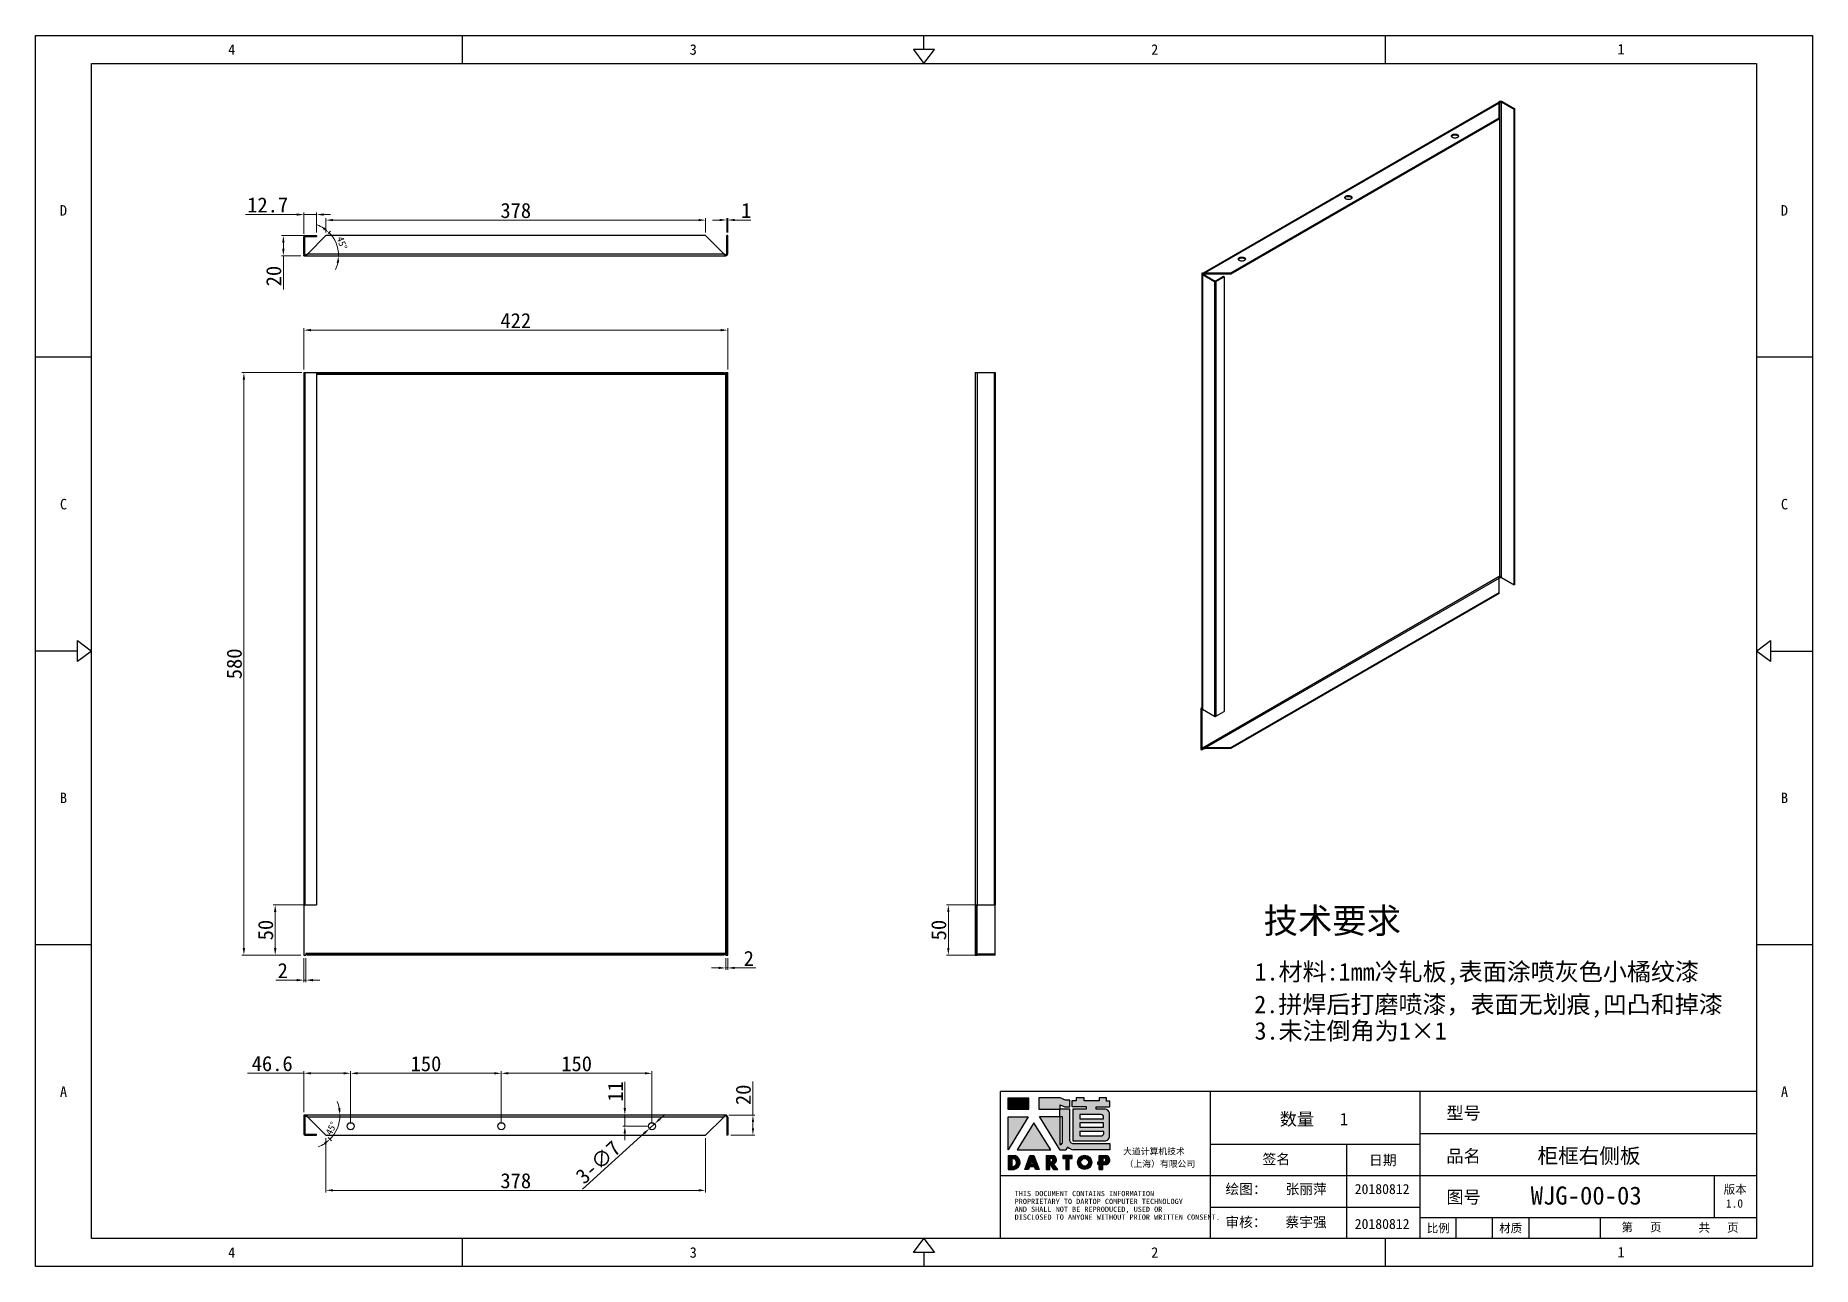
# Model space of a CAD drawing. Header units: millimetres. Extents: x 13106 to 40242, y 18888 to 28426.
# Drawn here: x 30254 to 32023, y 25378 to 26603 of the extents above; entities that cross this region are included whole.
import ezdxf
from ezdxf.enums import TextEntityAlignment as Align

# ---------------------------------------------------------------- set-up
doc = ezdxf.new("R2010")
doc.units = ezdxf.units.MM
doc.header["$PDSIZE"] = -1
for name, color, linetype in [('02___PRT_ALL_AXES', 7, 'Continuous'), ('4', 7, 'Continuous'), ('print', 30, 'Continuous')]:
    doc.layers.add(name, color=color, linetype=linetype)
doc.layers.add('dim', color=2, linetype='Continuous', lineweight=9)
doc.styles.add('Dartop', font='')
doc.styles.add('hzHT', font='simhei.ttf')
doc.styles.get('Dartop').set_extended_font_data('FangSong_GB2312')
doc.dimstyles.new('3', dxfattribs={"dimtxt": 15, "dimasz": 7, "dimexe": 2, "dimexo": 3, "dimgap": 2, "dimtad": 1, "dimzin": 9, "dimdsep": 46, "dimtxsty": 'Standard', "dimcen": 1, "dimadec": 1, "dimazin": 2, "dimtfac": 0.5, "dimtmove": 0, "dimatfit": 3, "dimfxl": 0, "dimtolj": 1, "dimlwd": 9, "dimlwe": 9, "dimarcsym": 0})

msp = doc.modelspace()

# ---------------------------------------------------------------- texts
at = {"color": 0}
for s, height, style, p in [('4', 10.443, 'Dartop', (30449.519, 26588.911)), ('3', 10.443, 'Dartop', (30908.996, 26588.911)), ('2', 10.443, 'Dartop', (31368.473, 26588.911)), ('1', 10.443, 'Dartop', (31832.71, 26589.242)), ('D', 10.443, 'Dartop', (30282.032, 26428.79)), ('D', 10.443, 'Dartop', (31995.437, 26428.79)), ('C', 10.443, 'Dartop', (30282.032, 26136.395)), ('C', 10.443, 'Dartop', (31995.437, 26136.395)), ('B', 10.443, 'Dartop', (30282.032, 25844.001)), ('B', 10.443, 'Dartop', (31995.437, 25844.001)), ('A', 10.443, 'Dartop', (30282.032, 25551.606)), ('A', 10.443, 'Dartop', (31995.437, 25551.606)), ('数量   1', 12.5312, 'hzHT', (31527.03, 25524.222)), ('型号', 12.5312, 'hzHT', (31675.922, 25530.356)), ('品名', 12.5312, 'hzHT', (31675.922, 25487.469)), ('柜框右侧板', 15.0374, 'hzHT', (31800.85, 25487.705)), ('签名', 10.025, 'hzHT', (31489.503, 25484.409)), ('日期', 10.025, 'hzHT', (31595.507, 25483.381)), ('WJG-00-03', 18.0449, 'hzHT', (31798.01, 25448.178)), ('版本', 8.3541, 'hzHT', (31946.302, 25454.203)), ('图号', 12.5312, 'hzHT', (31675.922, 25446.636)), ('1.0', 8.3541, 'hzHT', (31945.674, 25440.249)), ('比例', 8.3541, 'hzHT', (31650.715, 25415.634)), ('材质', 8.3541, 'hzHT', (31722.786, 25415.634)), ('第   页', 8.3541, 'hzHT', (31853.07, 25416.501)), ('共   页', 8.3541, 'hzHT', (31929.81, 25416.196)), ('4', 10.443, 'Dartop', (30449.519, 25391.485)), ('3', 10.443, 'Dartop', (30908.996, 25391.485)), ('2', 10.443, 'Dartop', (31368.473, 25391.485)), ('1', 10.443, 'Dartop', (31832.71, 25391.817))]:
    msp.add_text(s, height=height, dxfattribs=dict(at, style=style)).set_placement(p, align=Align.MIDDLE_CENTER)
at = {"color": 0, "style": 'hzHT'}
msp.add_text('技术要求', height=25.0624, dxfattribs=at).set_placement((31545.216, 25734.308), align=Align.TOP_CENTER)
for s, height, p in [('1.材料:1mm冷轧板,表面涂喷灰色小橘纹漆 ', 17.54367, (31467.839, 25679.676)), ('2.拼焊后打磨喷漆，表面无划痕,凹凸和掉漆', 17.54367, (31467.576, 25647.213)), ('3.未注倒角为1×1', 17.5437, (31467.839, 25620.876))]:
    msp.add_text(s, height=height, dxfattribs=at).set_placement(p, align=Align.TOP_LEFT)
for s, height, p in [('绘图：', 10.025, (31438.895, 25449.603)), ('张丽萍', 10.025, (31498.743, 25449.603)), ('20180812', 10.025, (31567.569, 25449.603)), ('THIS DOCUMENT CONTAINS INFORMATION', 5.22133, (31228.969, 25447.546)), ('PROPRIETARY TO DARTOP COMPUTER TECHNOLOGY', 5.22133, (31228.969, 25439.714)), ('AND SHALL NOT BE REPRODUCED, USED OR', 5.22133, (31228.969, 25431.882)), ('DISCLOSED TO ANYONE WITHOUT PRIOR WRITTEN CONSENT.', 5.22133, (31228.969, 25424.05)), ('审核：', 10.025, (31438.77, 25416.705)), ('蔡宇强', 10.025, (31498.619, 25416.705)), ('20180812', 10.025, (31567.569, 25414.871))]:
    msp.add_text(s, height=height, dxfattribs=at).set_placement(p)
at = {"layer": '4', "color": 0, "style": 'hzHT'}
for s, p in [('大道计算机技术', (31336.961, 25489.017)), ('（上海）有限公司', (31338.537, 25476.53))]:
    msp.add_text(s, height=6.2656, dxfattribs=at).set_placement(p)

# ---------------------------------------------------------------- blocks, each defined once
blk = doc.blocks.new('*D74')
at = {"layer": 'Defpoints', "color": 0, "lineweight": 9, "transparency": 16777216}
for p in [(30543.3, 25508.2), (30921.3, 25508.2), (30921.3, 25453.3)]:
    blk.add_point(p, dxfattribs=at)
at = {"layer": 'dim', "color": 0, "lineweight": 9, "transparency": 16777216}
for p, q in [((30543.3, 25505.2), (30543.3, 25451.3)), ((30921.3, 25505.2), (30921.3, 25451.3)), ((30550.3, 25453.3), (30914.3, 25453.3))]:
    blk.add_line(p, q, dxfattribs=at)
for points in [[(30550.3, 25454.5), (30550.3, 25452.2), (30543.3, 25453.3)], [(30914.3, 25454.5), (30914.3, 25452.2), (30921.3, 25453.3)]]:
    blk.add_solid(points, dxfattribs=at)
at = {"layer": 'dim', "color": 0, "lineweight": 9, "transparency": 16777216, "insert": (30732.3, 25462.8), "char_height": 15, "attachment_point": 5}
blk.add_mtext('\\A1;378', dxfattribs=at)
blk = doc.blocks.new('*D75')
at = {"layer": 'Defpoints', "color": 0, "lineweight": 9, "transparency": 16777216}
for p in [(30717.9, 25569.8), (30567.9, 25517.2), (30717.9, 25517.2)]:
    blk.add_point(p, dxfattribs=at)
at = {"layer": 'dim', "color": 0, "lineweight": 9, "transparency": 16777216}
for p, q in [((30567.9, 25520.2), (30567.9, 25571.8)), ((30574.9, 25569.8), (30710.9, 25569.8)), ((30717.9, 25520.2), (30717.9, 25571.8))]:
    blk.add_line(p, q, dxfattribs=at)
for points in [[(30574.9, 25571), (30574.9, 25568.7), (30567.9, 25569.8)], [(30710.9, 25571), (30710.9, 25568.7), (30717.9, 25569.8)]]:
    blk.add_solid(points, dxfattribs=at)
at = {"layer": 'dim', "color": 0, "lineweight": 9, "transparency": 16777216, "insert": (30642.9, 25579.3), "char_height": 15, "attachment_point": 5}
blk.add_mtext('\\A1;150', dxfattribs=at)
blk = doc.blocks.new('*D76')
at = {"layer": 'Defpoints', "color": 0, "lineweight": 9, "transparency": 16777216}
for p in [(30867.9, 25569.8), (30717.9, 25517.2), (30867.9, 25517.2)]:
    blk.add_point(p, dxfattribs=at)
at = {"layer": 'dim', "color": 0, "lineweight": 9, "transparency": 16777216}
for p, q in [((30717.9, 25520.2), (30717.9, 25571.8)), ((30724.9, 25569.8), (30860.9, 25569.8)), ((30867.9, 25520.2), (30867.9, 25571.8))]:
    blk.add_line(p, q, dxfattribs=at)
for points in [[(30724.9, 25571), (30724.9, 25568.7), (30717.9, 25569.8)], [(30860.9, 25571), (30860.9, 25568.7), (30867.9, 25569.8)]]:
    blk.add_solid(points, dxfattribs=at)
at = {"layer": 'dim', "color": 0, "lineweight": 9, "transparency": 16777216, "insert": (30792.9, 25579.3), "char_height": 15, "attachment_point": 5}
blk.add_mtext('\\A1;150', dxfattribs=at)
blk = doc.blocks.new('*D77')
at = {"layer": 'Defpoints', "color": 0, "lineweight": 9, "transparency": 16777216}
for p in [(30524.4, 26403.7), (30500.9, 26383.7), (30521.3, 26383.7)]:
    blk.add_point(p, dxfattribs=at)
at = {"layer": 'dim', "color": 0, "lineweight": 9, "transparency": 16777216}
for p, q in [((30521.4, 26403.7), (30498.9, 26403.7)), ((30500.9, 26396.7), (30500.9, 26390.7)), ((30518.3, 26383.7), (30498.9, 26383.7)), ((30500.9, 26383.7), (30500.9, 26350.2))]:
    blk.add_line(p, q, dxfattribs=at)
for points in [[(30499.7, 26396.7), (30502.1, 26396.7), (30500.9, 26403.7)], [(30499.7, 26390.7), (30502.1, 26390.7), (30500.9, 26383.7)]]:
    blk.add_solid(points, dxfattribs=at)
at = {"layer": 'dim', "color": 0, "lineweight": 9, "transparency": 16777216, "insert": (30491.4, 26363.4), "char_height": 15, "attachment_point": 5, "rotation": 90}
blk.add_mtext('\\A1;20', dxfattribs=at)
blk = doc.blocks.new('*D78')
at = {"layer": 'Defpoints', "color": 0, "lineweight": 9, "transparency": 16777216}
for p in [(30521.3, 26424.6), (30521.3, 26402.6), (30534, 26403.7)]:
    blk.add_point(p, dxfattribs=at)
at = {"layer": 'dim', "color": 0, "lineweight": 9, "transparency": 16777216}
for p, q in [((30514.3, 26424.6), (30463.3, 26424.6)), ((30521.3, 26405.6), (30521.3, 26426.6)), ((30534, 26424.6), (30521.3, 26424.6)), ((30534, 26406.7), (30534, 26426.6)), ((30541, 26424.6), (30548, 26424.6))]:
    blk.add_line(p, q, dxfattribs=at)
for points in [[(30514.3, 26425.8), (30514.3, 26423.5), (30521.3, 26424.6)], [(30541, 26425.8), (30541, 26423.5), (30534, 26424.6)]]:
    blk.add_solid(points, dxfattribs=at)
at = {"layer": 'dim', "color": 0, "lineweight": 9, "transparency": 16777216, "insert": (30485.3, 26434.1), "char_height": 15, "attachment_point": 5}
blk.add_mtext('\\A1;12.7', dxfattribs=at)
blk = doc.blocks.new('*D79')
at = {"layer": 'Defpoints', "color": 0, "lineweight": 9, "transparency": 16777216}
for p in [(30921.3, 26419.1), (30543.3, 26403.7), (30921.3, 26403.7)]:
    blk.add_point(p, dxfattribs=at)
at = {"layer": 'dim', "color": 0, "lineweight": 9, "transparency": 16777216}
for p, q in [((30543.3, 26406.7), (30543.3, 26421.1)), ((30550.3, 26419.1), (30914.3, 26419.1)), ((30921.3, 26406.7), (30921.3, 26421.1))]:
    blk.add_line(p, q, dxfattribs=at)
for points in [[(30550.3, 26420.3), (30550.3, 26418), (30543.3, 26419.1)], [(30914.3, 26420.3), (30914.3, 26418), (30921.3, 26419.1)]]:
    blk.add_solid(points, dxfattribs=at)
at = {"layer": 'dim', "color": 0, "lineweight": 9, "transparency": 16777216, "insert": (30732.3, 26428.6), "char_height": 15, "attachment_point": 5}
blk.add_mtext('\\A1;378', dxfattribs=at)
blk = doc.blocks.new('*D80')
at = {"layer": 'Defpoints', "color": 0, "lineweight": 9, "transparency": 16777216}
for p in [(30941.3, 25528.2), (30968.4, 25528.2), (30943.3, 25508.2)]:
    blk.add_point(p, dxfattribs=at)
at = {"layer": 'dim', "color": 0, "lineweight": 9, "transparency": 16777216}
for p, q in [((30968.4, 25528.2), (30968.4, 25561.7)), ((30944.3, 25528.2), (30970.4, 25528.2)), ((30968.4, 25515.2), (30968.4, 25521.2)), ((30946.3, 25508.2), (30970.4, 25508.2))]:
    blk.add_line(p, q, dxfattribs=at)
for points in [[(30967.3, 25521.2), (30969.6, 25521.2), (30968.4, 25528.2)], [(30967.3, 25515.2), (30969.6, 25515.2), (30968.4, 25508.2)]]:
    blk.add_solid(points, dxfattribs=at)
at = {"layer": 'dim', "color": 0, "lineweight": 9, "transparency": 16777216, "insert": (30958.9, 25548.4), "char_height": 15, "attachment_point": 5, "rotation": 90}
blk.add_mtext('\\A1;20', dxfattribs=at)
blk = doc.blocks.new('*D81')
at = {"layer": 'Defpoints', "color": 0, "lineweight": 9, "transparency": 16777216}
for p in [(30529.8, 25737.4), (30492.8, 25687.4), (30521.3, 25687.4)]:
    blk.add_point(p, dxfattribs=at)
at = {"layer": 'dim', "color": 0, "lineweight": 9, "transparency": 16777216}
for p, q in [((30526.8, 25737.4), (30490.8, 25737.4)), ((30492.8, 25730.4), (30492.8, 25694.4)), ((30518.3, 25687.4), (30490.8, 25687.4))]:
    blk.add_line(p, q, dxfattribs=at)
for points in [[(30491.6, 25730.4), (30494, 25730.4), (30492.8, 25737.4)], [(30491.6, 25694.4), (30494, 25694.4), (30492.8, 25687.4)]]:
    blk.add_solid(points, dxfattribs=at)
at = {"layer": 'dim', "color": 0, "lineweight": 9, "transparency": 16777216, "insert": (30483.3, 25712.4), "char_height": 15, "attachment_point": 5, "rotation": 90}
blk.add_mtext('\\A1;50', dxfattribs=at)
blk = doc.blocks.new('*D82')
at = {"layer": 'Defpoints', "color": 0, "lineweight": 9, "transparency": 16777216}
for p in [(30543.3, 26403.7), (30551.5, 26400), (30521.3, 26383.7), (30525.3, 26385.7), (30941.3, 26383.7)]:
    blk.add_point(p, dxfattribs=at)
at = {"layer": 'dim', "color": 0, "lineweight": 9, "transparency": 16777216}
blk.add_line((30545.4, 26405.8), (30547.8, 26408.1), dxfattribs=at)
for start, end in [(57.3218, 69.6437), (0, 45), (335.3563, 347.6782)]:
    blk.add_arc((30523.3, 26383.7), 32.6, start, end, dxfattribs=at)
for points in [[(30541.6, 26412), (30540.2, 26410.2), (30546.4, 26406.7)], [(30554, 26376.8), (30556.3, 26376.6), (30555.9, 26383.7)]]:
    blk.add_solid(points, dxfattribs=at)
at = {"layer": 'dim', "color": 0, "lineweight": 9, "transparency": 16777216, "insert": (30559.3, 26396.3), "char_height": 7, "attachment_point": 5, "rotation": 289.3661}
blk.add_mtext('\\A1;45°', dxfattribs=at)
blk = doc.blocks.new('*D83')
at = {"layer": 'Defpoints', "color": 0, "lineweight": 9, "transparency": 16777216}
for p in [(30521.3, 25528.2), (30941.3, 25528.2), (30525.3, 25526.2), (30556.1, 25519.4), (30543.3, 25508.2)]:
    blk.add_point(p, dxfattribs=at)
at = {"layer": 'dim', "color": 0, "lineweight": 9, "transparency": 16777216}
blk.add_line((30545.4, 25506), (30548.7, 25502.7), dxfattribs=at)
for start, end in [(315, 360), (11.8328, 23.6656), (291.3344, 303.1672)]:
    blk.add_arc((30523.3, 25528.2), 34, start, end, dxfattribs=at)
for points in [[(30557.7, 25535.2), (30555.4, 25535), (30557.3, 25528.2)], [(30541.1, 25500.6), (30542.6, 25498.8), (30547.3, 25504.2)]]:
    blk.add_solid(points, dxfattribs=at)
at = {"layer": 'dim', "color": 0, "lineweight": 9, "transparency": 16777216, "insert": (30548.6, 25515.1), "char_height": 7, "attachment_point": 5, "rotation": 62.7242}
blk.add_mtext('\\A1;45°', dxfattribs=at)
blk = doc.blocks.new('*D84')
at = {"layer": 'Defpoints', "color": 0, "lineweight": 9, "transparency": 16777216}
for p in [(30840.9, 25528.2), (30867.9, 25528.2), (30867.9, 25517.2)]:
    blk.add_point(p, dxfattribs=at)
at = {"layer": 'dim', "color": 0, "lineweight": 9, "transparency": 16777216}
for p, q in [((30840.9, 25535.2), (30840.9, 25561.2)), ((30864.9, 25528.2), (30838.9, 25528.2)), ((30840.9, 25517.2), (30840.9, 25528.2)), ((30864.9, 25517.2), (30838.9, 25517.2)), ((30840.9, 25510.2), (30840.9, 25503.2))]:
    blk.add_line(p, q, dxfattribs=at)
for points in [[(30839.7, 25535.2), (30842, 25535.2), (30840.9, 25528.2)], [(30839.7, 25510.2), (30842, 25510.2), (30840.9, 25517.2)]]:
    blk.add_solid(points, dxfattribs=at)
at = {"layer": 'dim', "color": 0, "lineweight": 9, "transparency": 16777216, "insert": (30831.4, 25551.7), "char_height": 15, "attachment_point": 5, "rotation": 90}
blk.add_mtext('\\A1;11', dxfattribs=at)
blk = doc.blocks.new('*D86')
at = {"layer": 'Defpoints', "color": 0, "lineweight": 9, "transparency": 16777216}
for p in [(31200, 25737.4), (31163, 25687.4), (31200.5, 25687.4)]:
    blk.add_point(p, dxfattribs=at)
at = {"layer": 'dim', "color": 0, "lineweight": 9, "transparency": 16777216}
for p, q in [((31197, 25737.4), (31161, 25737.4)), ((31163, 25730.4), (31163, 25694.4)), ((31197.5, 25687.4), (31161, 25687.4))]:
    blk.add_line(p, q, dxfattribs=at)
for points in [[(31161.8, 25730.4), (31164.1, 25730.4), (31163, 25737.4)], [(31161.8, 25694.4), (31164.1, 25694.4), (31163, 25687.4)]]:
    blk.add_solid(points, dxfattribs=at)
at = {"layer": 'dim', "color": 0, "lineweight": 9, "transparency": 16777216, "insert": (31153.5, 25712.4), "char_height": 15, "attachment_point": 5, "rotation": 90}
blk.add_mtext('\\A1;50', dxfattribs=at)
blk = doc.blocks.new('*D87')
at = {"layer": 'Defpoints', "color": 0, "lineweight": 9, "transparency": 16777216}
for p in [(30521.3, 25687.4), (30523.3, 25687.4), (30521.3, 25662.6)]:
    blk.add_point(p, dxfattribs=at)
at = {"layer": 'dim', "color": 0, "lineweight": 9, "transparency": 16777216}
for p, q in [((30521.3, 25684.4), (30521.3, 25660.6)), ((30523.3, 25684.4), (30523.3, 25660.6)), ((30514.3, 25662.6), (30493.3, 25662.6)), ((30523.3, 25662.6), (30521.3, 25662.6)), ((30530.3, 25662.6), (30537.3, 25662.6))]:
    blk.add_line(p, q, dxfattribs=at)
for points in [[(30514.3, 25663.7), (30514.3, 25661.4), (30521.3, 25662.6)], [(30530.3, 25663.7), (30530.3, 25661.4), (30523.3, 25662.6)]]:
    blk.add_solid(points, dxfattribs=at)
at = {"layer": 'dim', "color": 0, "lineweight": 9, "transparency": 16777216, "insert": (30500.3, 25672.1), "char_height": 15, "attachment_point": 5}
blk.add_mtext('\\A1;2', dxfattribs=at)
blk = doc.blocks.new('*D88')
at = {"layer": 'Defpoints', "color": 0, "lineweight": 9, "transparency": 16777216}
for p in [(30941.3, 25687.4), (30943.3, 25687.4), (30943.3, 25674.7)]:
    blk.add_point(p, dxfattribs=at)
at = {"layer": 'dim', "color": 0, "lineweight": 9, "transparency": 16777216}
for p, q in [((30934.3, 25674.7), (30927.3, 25674.7)), ((30941.3, 25684.4), (30941.3, 25672.7)), ((30941.3, 25674.7), (30943.3, 25674.7)), ((30943.3, 25684.4), (30943.3, 25672.7)), ((30950.3, 25674.7), (30971.3, 25674.7))]:
    blk.add_line(p, q, dxfattribs=at)
for points in [[(30934.3, 25675.9), (30934.3, 25673.6), (30941.3, 25674.7)], [(30950.3, 25675.9), (30950.3, 25673.6), (30943.3, 25674.7)]]:
    blk.add_solid(points, dxfattribs=at)
at = {"layer": 'dim', "color": 0, "lineweight": 9, "transparency": 16777216, "insert": (30964.3, 25684.2), "char_height": 15, "attachment_point": 5}
blk.add_mtext('\\A1;2', dxfattribs=at)
blk = doc.blocks.new('*D92')
at = {"layer": 'Defpoints', "color": 0, "lineweight": 9, "transparency": 16777216}
for p in [(30865.3, 25514.8), (30870.5, 25519.5)]:
    blk.add_point(p, dxfattribs=at)
at = {"layer": 'dim', "color": 0, "lineweight": 9, "transparency": 16777216}
for p, q in [((30875.7, 25524.2), (30880.8, 25528.9)), ((30870.5, 25519.5), (30865.3, 25514.8)), ((30798.9, 25454.4), (30860.1, 25510.1))]:
    blk.add_line(p, q, dxfattribs=at)
for points in [[(30859.3, 25511), (30860.9, 25509.2), (30865.3, 25514.8)], [(30874.9, 25525.1), (30876.4, 25523.4), (30870.5, 25519.5)]]:
    blk.add_solid(points, dxfattribs=at)
at = {"layer": 'dim', "color": 0, "lineweight": 9, "transparency": 16777216, "insert": (30814.3, 25481.3), "char_height": 15, "attachment_point": 5, "rotation": 42.3011}
blk.add_mtext('\\A1;3-∅7', dxfattribs=at)
blk = doc.blocks.new('*D93')
at = {"layer": 'Defpoints', "color": 0, "lineweight": 9, "transparency": 16777216}
for p in [(30521.3, 26309.6), (30521.3, 26267.4), (30943.3, 26267.4)]:
    blk.add_point(p, dxfattribs=at)
at = {"layer": 'dim', "color": 0, "lineweight": 9, "transparency": 16777216}
for p, q in [((30521.3, 26270.4), (30521.3, 26311.6)), ((30936.3, 26309.6), (30528.3, 26309.6)), ((30943.3, 26270.4), (30943.3, 26311.6))]:
    blk.add_line(p, q, dxfattribs=at)
for points in [[(30528.3, 26310.8), (30528.3, 26308.4), (30521.3, 26309.6)], [(30936.3, 26310.8), (30936.3, 26308.4), (30943.3, 26309.6)]]:
    blk.add_solid(points, dxfattribs=at)
at = {"layer": 'dim', "color": 0, "lineweight": 9, "transparency": 16777216, "insert": (30732.3, 26319.1), "char_height": 15, "attachment_point": 5}
blk.add_mtext('\\A1;422', dxfattribs=at)
blk = doc.blocks.new('*D94')
at = {"layer": 'Defpoints', "color": 0, "lineweight": 9, "transparency": 16777216}
for p in [(30522.3, 26267.4), (30461.6, 25687.4), (30521.3, 25687.4)]:
    blk.add_point(p, dxfattribs=at)
at = {"layer": 'dim', "color": 0, "lineweight": 9, "transparency": 16777216}
for p, q in [((30519.3, 26267.4), (30459.6, 26267.4)), ((30461.6, 26260.4), (30461.6, 25694.4)), ((30518.3, 25687.4), (30459.6, 25687.4))]:
    blk.add_line(p, q, dxfattribs=at)
for points in [[(30460.5, 26260.4), (30462.8, 26260.4), (30461.6, 26267.4)], [(30460.5, 25694.4), (30462.8, 25694.4), (30461.6, 25687.4)]]:
    blk.add_solid(points, dxfattribs=at)
at = {"layer": 'dim', "color": 0, "lineweight": 9, "transparency": 16777216, "insert": (30452.1, 25977.4), "char_height": 15, "attachment_point": 5, "rotation": 90}
blk.add_mtext('\\A1;580', dxfattribs=at)
blk = doc.blocks.new('dadao')
for p, q in [((48, 19.2), (44.9, 10.4)), ((44.9, 10.4), (51.2, 10.4)), ((51.2, 10.4), (48, 19.2))]:
    blk.add_line(p, q)
for points in [[(41.8, 121.6), (41.8, 143.7), (-0.4, 143.7), (-0.4, 121.6), (41.8, 121.6)], [(104.8, 122), (104.8, 130.3), (114.1, 126.3), (124.2, 126.3), (124.2, 139.6), (115.9, 139.6), (105.1, 143.9), (61.5, 143.9)], [(61.7, 144), (61.7, 121.3), (103.9, 121.3)], [(113.4, 38.7), (105.1, 38.7), (63, 106.5), (103.9, 106.5), (103.9, 120.9), (103.9, 121.3)], [(109.7, 53.6), (109.7, 106.2), (104.3, 106.2), (104.3, 50.4), (106.6, 50.4)], [(144.6, 94.4), (144.6, 84.8), (192, 84.8), (192, 94.1), (144.9, 94.1)], [(120.2, 45), (119.5, 45), (119.5, 44.6)], [(0, 28), (0, 0), (11.8, 0)], [(0.1, 28), (14, 28)], [(7.1, 21.8), (7.1, 6.1), (12, 6.1)], [(7.1, 21.8), (11.4, 21.8)], [(76.8, 28.2), (76.8, 0), (84.1, 0), (84.1, 11.1), (91.6, -0.1), (100.3, -0.1), (91.7, 11.1)], [(76.8, 28.2), (90.6, 28.2)], [(84, 22.7), (84, 15.3), (87.2, 15.3)], [(84, 22.7), (87.3, 22.7)], [(183.7, 0), (183.7, 9.6), (180.6, 9.6), (180.6, 14.9), (183.8, 14.9), (183.8, 28.1), (196.1, 28.1), (196.5, 28.1)], [(183.7, 0), (190.9, 0), (190.9, 9.6), (198.8, 9.6)], [(194.9, 22.3), (190.8, 22.3), (190.8, 15), (194.4, 15)]]:
    blk.add_lwpolyline(points)
blk.add_lwpolyline([(137.1, 144.2), (137.1, 137.9), (128.3, 137.9), (128.3, 126.5), (157.3, 126.5), (157.3, 121.5), (130.3, 121.5), (130.3, 57.5), (194.4, 57.5, 0.414214), (204.4, 67.5), (204.4, 111.3, 0.414214), (194.4, 121.3), (177.5, 121.3), (177.5, 126.3), (204.7, 126.3), (204.7, 137.7), (198.2, 137.7), (198.2, 143.9), (183.3, 143.9), (183.3, 138), (153, 138), (153, 144.2), (137.1, 144.2)], format="xyb", close=True)
for points in [[(104.8, 122), (123.4, 122), (123.4, 60, 0.414214), (131.4, 52), (204.8, 52), (204.8, 39.1), (131.7, 39.1)], [(144.3, 110.8), (144.3, 101.8), (192.3, 101.8), (192.3, 105.5, 0.414214), (187.3, 110.5), (144.3, 110.5)], [(144.6, 77), (144.6, 67.5), (187.6, 67.5, 0.414214), (192.6, 72.5), (192.6, 76.4), (144.6, 76.4)]]:
    blk.add_lwpolyline(points, format="xyb")
for points in [[(-0.3, 106.2), (40.4, 106.2), (-0.3, 39.7), (-0.3, 106.2)], [(51.7, 94.1), (18.4, 39.3), (86.2, 39.3)], [(43.8, 28.2), (51.8, 28.2), (62.6, -0.1), (55, -0.1), (53.2, 5), (42.9, 5), (41.1, 0), (33.6, 0)], [(110, 28.1), (110, 21.9), (116, 21.9), (116, -0.1), (123.2, -0.1), (123.2, 22), (129.2, 22), (129.2, 28.1), (110, 28.1)]]:
    blk.add_lwpolyline(points, close=True)
for radius in [14.5, 7.44]:
    blk.add_circle((154.2, 14.2), radius)
for centre, radius, start, end in [((99.2, 60.7), 12.6, 305.6399, 325.969), ((111.6, 46.7), 8.19, 282.9811, 347.6627), ((136, 61.7), 22.9, 226.7358, 259.3209), ((8.5, 13.9), 8.49, 294.2143, 69.7177), ((9.6, 14.2), 14.4, 278.6604, 72.3203), ((86.4, 19), 3.8, 282.527, 76.7196), ((88.6, 19.4), 8.95, 290.6073, 77.2124), ((193.7, 18.7), 3.8, 280.9891, 72.5513), ((195.7, 18.6), 9.51, 288.8959, 85.2442)]:
    blk.add_arc(centre, radius, start, end)
blk = doc.blocks.new('*D288')
at = {"layer": 'Defpoints', "color": 0, "lineweight": 9, "transparency": 16777216}
for p in [(30943.3, 26419.2), (30942.3, 26403.7), (30943.3, 26403.7)]:
    blk.add_point(p, dxfattribs=at)
at = {"layer": 'dim', "color": 0, "lineweight": 9, "transparency": 16777216}
for p, q in [((30935.3, 26419.2), (30928.3, 26419.2)), ((30942.3, 26406.7), (30942.3, 26421.2)), ((30942.3, 26419.2), (30943.3, 26419.2)), ((30943.3, 26406.7), (30943.3, 26421.2)), ((30950.3, 26419.2), (30966.3, 26419.2))]:
    blk.add_line(p, q, dxfattribs=at)
for points in [[(30935.3, 26420.4), (30935.3, 26418.1), (30942.3, 26419.2)], [(30950.3, 26420.4), (30950.3, 26418.1), (30943.3, 26419.2)]]:
    blk.add_solid(points, dxfattribs=at)
at = {"layer": 'dim', "color": 0, "lineweight": 9, "transparency": 16777216, "insert": (30961.8, 26428.7), "char_height": 15, "attachment_point": 5}
blk.add_mtext('\\A1;1', dxfattribs=at)
blk = doc.blocks.new('*D349')
at = {"layer": 'Defpoints', "color": 0, "lineweight": 9, "transparency": 16777216}
for p in [(30521.3, 25569.9), (30521.3, 25528.2), (30567.9, 25517.2)]:
    blk.add_point(p, dxfattribs=at)
at = {"layer": 'dim', "color": 0, "lineweight": 9, "transparency": 16777216}
for p, q in [((30521.3, 25569.9), (30465.3, 25569.9)), ((30521.3, 25531.2), (30521.3, 25571.9)), ((30560.9, 25569.9), (30528.3, 25569.9)), ((30567.9, 25520.2), (30567.9, 25571.9))]:
    blk.add_line(p, q, dxfattribs=at)
for points in [[(30528.3, 25571), (30528.3, 25568.7), (30521.3, 25569.9)], [(30560.9, 25571), (30560.9, 25568.7), (30567.9, 25569.9)]]:
    blk.add_solid(points, dxfattribs=at)
at = {"layer": 'dim', "color": 0, "lineweight": 9, "transparency": 16777216, "insert": (30489.8, 25579.4), "char_height": 15, "attachment_point": 5}
blk.add_mtext('\\A1;46.6', dxfattribs=at)

# ---------------------------------------------------------------- dimensions: what is measured, and where the dimension line sits
at = {"layer": 'dim', "lineweight": 9}
for base, p1, p2, picture, middle in [((30521.296, 26424.627), (30533.996, 26403.653), (30521.296, 26402.628), '*D78', (30485.296, 26434.127)), ((30921.296, 26419.121), (30543.296, 26403.653), (30921.296, 26403.653), '*D79', (30732.296, 26428.621)), ((30943.296, 26419.224), (30942.296, 26403.653), (30943.296, 26403.653), '*D288', (30961.796, 26428.724)), ((30521.296, 26309.589), (30943.296, 26267.385), (30521.296, 26267.385), '*D93', (30732.296, 26319.089)), ((30521.296, 25662.573), (30523.296, 25687.385), (30521.296, 25687.385), '*D87', (30500.296, 25672.073)), ((30943.296, 25674.722), (30941.296, 25687.385), (30943.296, 25687.385), '*D88', (30964.296, 25684.222)), ((30521.296, 25569.851), (30567.896, 25517.162), (30521.296, 25528.162), '*D349', (30489.796, 25579.351)), ((30717.896, 25569.835), (30567.896, 25517.162), (30717.896, 25517.162), '*D75', (30642.896, 25579.335)), ((30867.896, 25569.835), (30717.896, 25517.162), (30867.896, 25517.162), '*D76', (30792.896, 25579.335))]:
    dim = msp.add_linear_dim(base=base, p1=p1, p2=p2, dimstyle='3', dxfattribs=at)
    dim.commit()
    dim.dimension.update_dxf_attribs({"geometry": picture, "text_midpoint": middle})
for base, line1, line2, picture, middle in [((30551.539, 26399.959), ((30521.296, 26383.653), (30941.296, 26383.653)), ((30543.296, 26403.653), (30525.296, 26385.653)), '*D82', (30554.063, 26394.467)), ((30556.094, 25519.374), ((30941.296, 25528.162), (30521.296, 25528.162)), ((30525.296, 25526.162), (30543.296, 25508.162)), '*D83', (30553.476, 25512.601))]:
    dim = msp.add_angular_dim_2l(base=base, line1=line1, line2=line2, dimstyle='3', override={"dimtxt": 7}, dxfattribs=at)
    dim.commit()
    dim.dimension.update_dxf_attribs({"geometry": picture, "text_midpoint": middle, "dimtype": 162})
for base, p1, p2, picture, middle in [((30500.916, 26383.653), (30524.442, 26403.653), (30521.296, 26383.653), '*D77', (30491.416, 26363.403)), ((30461.619, 25687.385), (30522.321, 26267.385), (30521.296, 25687.385), '*D94', (30452.119, 25977.385)), ((30492.805, 25687.385), (30529.755, 25737.385), (30521.296, 25687.385), '*D81', (30483.305, 25712.385)), ((31162.961, 25687.385), (31200.027, 25737.385), (31200.527, 25687.385), '*D86', (31153.461, 25712.385)), ((30840.878, 25528.162), (30867.896, 25517.162), (30867.896, 25528.162), '*D84', (30831.378, 25551.662)), ((30968.424, 25528.162), (30943.296, 25508.162), (30941.296, 25528.162), '*D80', (30958.924, 25548.412))]:
    dim = msp.add_linear_dim(base=base, p1=p1, p2=p2, angle=90, dimstyle='3', dxfattribs=at)
    dim.commit()
    dim.dimension.update_dxf_attribs({"geometry": picture, "text_midpoint": middle})
dim = msp.add_diameter_dim_2p(p1=(30870.485, 25519.518), p2=(30865.307, 25514.806), text='3-<>', dimstyle='3', dxfattribs=at)
dim.commit()
dim.dimension.update_dxf_attribs({"geometry": '*D92', "text_midpoint": (30820.714, 25474.228), "dimtype": 163})
dim = msp.add_linear_dim(base=(30921.296, 25453.342), p1=(30543.296, 25508.162), p2=(30921.296, 25508.162), dimstyle='3', dxfattribs=at)
dim.commit()
dim.dimension.update_dxf_attribs({"geometry": '*D74', "text_midpoint": (30732.296, 25453.342), "dimtype": 160})

# ---------------------------------------------------------------- hatches: boundary and pattern name
for points in [[(31243.186, 25545.139), (31222.357, 25545.139), (31222.357, 25534.257), (31243.186, 25534.257)], [(31242.515, 25526.643), (31222.412, 25526.643), (31222.412, 25493.82)], [(31248.088, 25520.686), (31231.655, 25493.601), (31265.117, 25493.601)], [(31286.364, 25488.06), (31276.854, 25488.06), (31276.854, 25485.043), (31279.821, 25485.043), (31279.821, 25474.171), (31283.374, 25474.171), (31283.374, 25485.05), (31286.364, 25485.05)]]:
    msp.add_hatch(color=0).paths.add_polyline_path(points)
h = msp.add_hatch(color=0)
h.paths.add_polyline_path([(31274.313, 25538.525), (31278.91, 25536.54), (31283.88, 25536.54), (31283.88, 25543.117), (31279.78, 25543.117), (31274.438, 25545.227), (31253.028, 25545.227), (31253.028, 25534.103), (31273.859, 25534.103), (31273.859, 25533.878), (31273.859, 25526.767), (31253.659, 25526.767), (31274.436, 25493.33), (31278.55, 25493.33, 0.27937482), (31281.554, 25496.25), (31281.554, 25496.404), (31281.917, 25496.404, 0.14314537), (31287.581, 25493.522), (31323.685, 25493.522), (31323.685, 25499.863), (31287.427, 25499.863, -0.41421356), (31283.478, 25503.813), (31283.478, 25534.454), (31274.313, 25534.454)])
h.paths.add_polyline_path([(31274.069, 25526.625), (31276.716, 25526.625), (31276.716, 25500.672, -0.08893574), (31275.182, 25499.095), (31274.06, 25499.095)], flags=16)
h = msp.add_hatch(color=0)
h.paths.add_polyline_path([(31323.623, 25542.197), (31320.411, 25542.197), (31320.411, 25545.252), (31313.068, 25545.252), (31313.068, 25542.349), (31298.078, 25542.349), (31298.078, 25545.405), (31290.227, 25545.405), (31290.227, 25542.293), (31285.889, 25542.293), (31285.889, 25536.659), (31300.204, 25536.659), (31300.204, 25534.168), (31286.865, 25534.168), (31286.865, 25502.622), (31318.533, 25502.622, 0.41421356), (31323.47, 25507.558), (31323.47, 25529.162, 0.41421356), (31318.533, 25534.098), (31310.162, 25534.098), (31310.162, 25536.543), (31323.623, 25536.543)])
h.paths.add_polyline_path([(31315.036, 25528.75, -0.41421356), (31317.504, 25526.282), (31317.504, 25524.472), (31293.794, 25524.472), (31293.794, 25528.75)], flags=16)
h.paths.add_polyline_path([(31317.351, 25520.652), (31317.351, 25516.068), (31293.948, 25516.068), (31293.948, 25520.652)], flags=16)
h.paths.add_polyline_path([(31317.657, 25511.942), (31317.657, 25509.979, -0.41421356), (31315.189, 25507.511), (31293.948, 25507.511), (31293.948, 25511.942)], flags=16)
h = msp.add_hatch(color=0)
h.paths.add_polyline_path([(31229.457, 25488.01), (31222.56, 25488.01), (31222.56, 25474.212), (31228.369, 25474.212, 0.79301591)])
h.paths.add_polyline_path([(31228.471, 25477.234), (31226.059, 25477.234), (31226.059, 25484.988), (31228.205, 25484.988, -0.67136089)], flags=16)
h = msp.add_hatch(color=0)
h.paths.add_polyline_path([(31248.14, 25488.124), (31244.204, 25488.124), (31239.142, 25474.197), (31242.871, 25474.197), (31243.748, 25476.665), (31248.799, 25476.665), (31249.695, 25474.167), (31253.453, 25474.167)])
h.paths.add_polyline_path([(31247.833, 25479.325), (31244.704, 25479.325), (31246.24, 25483.702)], flags=16)
h = msp.add_hatch(color=0)
h.paths.add_polyline_path([(31267.271, 25488.114), (31260.488, 25488.114), (31260.488, 25474.189), (31264.072, 25474.189), (31264.072, 25479.71), (31267.756, 25474.14), (31272.088, 25474.14), (31267.848, 25479.675, 0.74405494)])
h.paths.add_polyline_path([(31264.039, 25481.771), (31264.039, 25485.427), (31265.642, 25485.427, -0.79680897), (31265.618, 25481.771)], flags=16)
h = msp.add_hatch(color=0)
h.paths.add_polyline_path([(31291.534, 25481.202, 1), (31305.832, 25481.202, 1)])
h.paths.add_polyline_path([(31302.356, 25481.202, -1), (31295.01, 25481.202, -1)], flags=16)
h = msp.add_hatch(color=0)
h.paths.add_polyline_path([(31319.546, 25488.081), (31319.341, 25488.081), (31313.294, 25488.081), (31313.294, 25481.582), (31311.69, 25481.582), (31311.69, 25478.945), (31313.268, 25478.945), (31313.268, 25474.214), (31316.798, 25474.214), (31316.798, 25478.963), (31320.677, 25478.963, 0.81230381)])
h.paths.add_polyline_path([(31316.746, 25481.6), (31316.746, 25485.235), (31318.755, 25485.235, -0.77821343), (31318.55, 25481.6)], flags=16)

# ---------------------------------------------------------------- linework, layer by layer
at = {"color": 0}
for p, q in [((30679.257, 26574.987), (30679.257, 26602.834)), ((31138.734, 26588.911), (31138.734, 26602.834)), ((31598.212, 26574.987), (31598.212, 26602.834)), ((30309.879, 25405.409), (30309.879, 26574.987)), ((30309.879, 26574.987), (31967.59, 26574.987)), ((31967.59, 26574.987), (31967.59, 25405.409)), ((30309.879, 26282.593), (30254.185, 26282.593)), ((32023.284, 26282.593), (31967.59, 26282.593)), ((30295.956, 25990.198), (30254.185, 25990.198)), ((31981.513, 25990.198), (32023.284, 25990.198)), ((30309.879, 25697.804), (30254.185, 25697.804)), ((32023.284, 25697.804), (31967.59, 25697.804)), ((31967.59, 25551.606), (31214.873, 25551.606)), ((31214.873, 25405.409), (31214.873, 25551.606)), ((31423.726, 25551.606), (31423.726, 25405.409)), ((31632.58, 25405.409), (31632.58, 25551.606)), ((31423.726, 25499.393), (31632.58, 25499.393)), ((31559.481, 25499.393), (31559.481, 25405.409)), ((31632.58, 25509.836), (31967.59, 25509.836)), ((31214.873, 25468.065), (31423.726, 25468.065)), ((31423.726, 25468.065), (31967.59, 25468.065)), ((31925.819, 25426.294), (31925.819, 25468.065)), ((31423.726, 25436.737), (31632.58, 25436.737)), ((31632.58, 25426.294), (31967.59, 25426.294)), ((31668.679, 25405.409), (31668.679, 25426.294)), ((31704.779, 25405.409), (31704.779, 25426.294)), ((31741.175, 25405.409), (31741.175, 25426.294)), ((31812.099, 25405.409), (31812.099, 25426.294)), ((31967.59, 25405.409), (30309.879, 25405.409)), ((30679.257, 25377.562), (30679.257, 25405.409)), ((31598.212, 25377.562), (31598.212, 25405.409)), ((31138.734, 25391.485), (31138.734, 25377.562))]:
    msp.add_line(p, q, dxfattribs=at)
at = {"color": 3, "linetype": 'Continuous'}
for p, q in [((31711.469, 26535.706), (31711.469, 26537.238)), ((31714.298, 26537.238), (31727.026, 26529.889)), ((31711.176, 26536.112), (31417.021, 26366.283)), ((31711.469, 26535.605), (31418.728, 26366.592)), ((31444.184, 26366.592), (31711.469, 26520.908)), ((31711.469, 26520.908), (31711.469, 26535.605)), ((31727.026, 26056.318), (31727.026, 26529.889)), ((30521.296, 26385.653), (30521.296, 26402.628)), ((30522.321, 26403.653), (30533.996, 26403.653)), ((30543.296, 26403.653), (30525.296, 26385.653)), ((30921.296, 26403.653), (30543.296, 26403.653)), ((30939.296, 26385.653), (30921.296, 26403.653)), ((30943.296, 26385.653), (30943.296, 26403.653)), ((30521.296, 26383.653), (30941.296, 26383.653)), ((30525.228, 26385.545), (30525.296, 26385.653)), ((30525.296, 26385.653), (30939.296, 26385.653)), ((30939.364, 26385.545), (30939.296, 26385.653)), ((31415.314, 26365.775), (31415.314, 25933.029)), ((31415.9, 26364.959), (31415.9, 25932.212)), ((31415.9, 26364.959), (31427.903, 26358.029)), ((31418.728, 26366.592), (31444.184, 26366.592)), ((31429.353, 26358.029), (31437.608, 26362.795)), ((31437.608, 26362.795), (31437.608, 25930.049)), ((31427.903, 26358.029), (31427.903, 25925.283)), ((31429.353, 26358.029), (31429.353, 25925.283)), ((30521.296, 26267.385), (30521.296, 25737.385)), ((30521.296, 26267.385), (30939.296, 26267.385)), ((30522.321, 26267.385), (30522.321, 25737.385)), ((30533.996, 26267.385), (30533.996, 25737.385)), ((30943.296, 25687.385), (30943.296, 26267.385)), ((31189.527, 26267.385), (31189.527, 25687.385)), ((31189.527, 26267.385), (31209.527, 26267.385)), ((31191.527, 26267.385), (31191.527, 25737.385)), ((31208.502, 26267.385), (31208.502, 25737.385)), ((31209.527, 26267.385), (31209.527, 25737.385)), ((31711.469, 26047.337), (31444.184, 25893.02)), ((31415.314, 25933.507), (31414.486, 25933.029)), ((31414.486, 25933.029), (31414.486, 25892.204)), ((31415.9, 25932.212), (31427.903, 25925.283)), ((31429.353, 25925.283), (31437.608, 25930.049)), ((31444.184, 25893.02), (31418.728, 25893.02)), ((30521.296, 25737.385), (30533.996, 25737.385)), ((31190.527, 25737.385), (31209.527, 25737.385)), ((30939.296, 25687.385), (30525.296, 25687.385)), ((31209.527, 25687.385), (31191.527, 25687.385)), ((30941.296, 25528.162), (30521.296, 25528.162)), ((30521.296, 25526.162), (30521.296, 25509.187)), ((30525.228, 25526.269), (30525.296, 25526.162)), ((30525.296, 25526.162), (30543.296, 25508.162)), ((30939.296, 25526.162), (30525.296, 25526.162)), ((30921.296, 25508.162), (30939.296, 25526.162)), ((30939.364, 25526.269), (30939.296, 25526.162)), ((30943.296, 25526.162), (30943.296, 25508.162)), ((30522.321, 25508.162), (30533.996, 25508.162)), ((30543.296, 25508.162), (30921.296, 25508.162))]:
    msp.add_line(p, q, dxfattribs=at)
at = {"color": 7, "linetype": 'Continuous'}
for p, q in [((31711.469, 26537.238), (31712.176, 26536.83)), ((31712.176, 26063.258), (31712.176, 26536.83)), ((31714.298, 26537.238), (31713.591, 26536.83)), ((31713.591, 26063.258), (31713.591, 26536.83)), ((31713.591, 26536.83), (31726.319, 26529.481)), ((31444.184, 26365.775), (31711.469, 26520.092)), ((31712.176, 26535.197), (31711.469, 26534.788)), ((31711.469, 26520.908), (31711.469, 26520.092)), ((31711.983, 26535.308), (31711.948, 26535.329)), ((31711.983, 26535.308), (31712.176, 26535.197)), ((31727.026, 26529.889), (31726.319, 26529.481)), ((31726.319, 26055.91), (31726.319, 26529.481)), ((30521.296, 26402.628), (30522.296, 26402.628)), ((30522.296, 26385.653), (30522.296, 26402.628)), ((30522.321, 26403.653), (30522.321, 26402.653)), ((30522.321, 26402.653), (30533.996, 26402.653)), ((30533.996, 26403.653), (30533.996, 26402.653)), ((30943.296, 26403.653), (30942.296, 26403.653)), ((30942.296, 26385.653), (30942.296, 26403.653)), ((30521.296, 26385.653), (30522.296, 26385.653)), ((30521.296, 26383.653), (30521.296, 26384.653)), ((30521.296, 26384.653), (30523.296, 26384.653)), ((30521.299, 26385.545), (30522.298, 26385.599)), ((30523.296, 26383.653), (30523.296, 26384.653)), ((30525.202, 26385.579), (30525.228, 26385.599)), ((30525.228, 26385.599), (30525.273, 26385.635)), ((30525.228, 26385.545), (30525.228, 26385.599)), ((30939.364, 26385.599), (30939.319, 26385.635)), ((30939.364, 26385.545), (30939.364, 26385.599)), ((30939.39, 26385.579), (30939.364, 26385.599)), ((30941.296, 26383.653), (30941.296, 26384.653)), ((30943.296, 26385.653), (30942.296, 26385.653)), ((31415.9, 26366.592), (31416.607, 26366.183)), ((31415.9, 26364.959), (31416.607, 26365.367)), ((31416.607, 26366.183), (31416.607, 26365.367)), ((31416.607, 26365.367), (31428.61, 26358.437)), ((31418.728, 26365.775), (31417.314, 26364.959)), ((31418.604, 26366.605), (31418.642, 26365.768)), ((31418.728, 26366.592), (31418.728, 26365.775)), ((31418.728, 26365.775), (31444.184, 26365.775)), ((31428.646, 26358.437), (31436.901, 26363.203)), ((31437.608, 26362.795), (31436.901, 26363.203)), ((31444.184, 26366.592), (31444.184, 26365.775)), ((31427.903, 26358.029), (31428.61, 26358.437)), ((31429.353, 26358.029), (31428.646, 26358.437)), ((30533.996, 26266.385), (30939.296, 26266.385)), ((30941.296, 26265.385), (30533.996, 26265.385)), ((30543.296, 26267.385), (30543.296, 26266.385)), ((30921.296, 26267.385), (30921.296, 26266.385)), ((30939.296, 26267.385), (30939.296, 26266.385)), ((30939.364, 26267.382), (30939.364, 26266.384)), ((30941.296, 25687.385), (30941.296, 26267.385)), ((30941.296, 26267.385), (30943.296, 26267.385)), ((30942.296, 25687.385), (30942.296, 26267.385)), ((31416.607, 25894.245), (31712.176, 26064.891)), ((31418.728, 25893.837), (31711.469, 26062.85)), ((31711.469, 26047.337), (31711.469, 26062.85)), ((31711.508, 26063.048), (31711.48, 26062.901)), ((31711.623, 26063.578), (31712.176, 26063.258)), ((31713.591, 26063.258), (31726.319, 26055.91)), ((31711.469, 26048.153), (31444.184, 25893.837)), ((31727.026, 26056.318), (31726.319, 26055.91)), ((31414.486, 25933.029), (31415.193, 25932.621)), ((31415.39, 25932.734), (31415.193, 25932.621)), ((31415.193, 25932.621), (31415.193, 25891.796)), ((31414.486, 25892.204), (31415.193, 25891.796)), ((31415.193, 25891.796), (31416.607, 25892.612)), ((31416.607, 25894.245), (31416.798, 25894.18)), ((31416.607, 25894.245), (31416.607, 25892.612)), ((31418.604, 25893.039), (31418.642, 25893.832)), ((31444.184, 25893.837), (31418.728, 25893.837)), ((31418.728, 25893.02), (31418.728, 25893.837)), ((31444.184, 25893.02), (31444.184, 25893.837)), ((30521.296, 25737.385), (30521.296, 25687.385)), ((31189.527, 25737.385), (31190.527, 25737.385)), ((31190.527, 25737.385), (31190.527, 25687.385)), ((31191.527, 25687.385), (31191.527, 25737.385)), ((31209.527, 25687.385), (31209.527, 25737.385)), ((30521.296, 25687.385), (30523.296, 25687.385)), ((30523.296, 25689.385), (30941.296, 25689.385)), ((30523.296, 25689.385), (30523.296, 25687.385)), ((30525.228, 25687.388), (30525.228, 25688.386)), ((30939.296, 25688.385), (30525.296, 25688.385)), ((30525.296, 25687.385), (30525.296, 25688.385)), ((30543.296, 25687.385), (30543.296, 25688.385)), ((30921.296, 25687.385), (30921.296, 25688.385)), ((30939.296, 25687.385), (30939.296, 25688.385)), ((30939.364, 25687.388), (30939.364, 25688.386)), ((30941.296, 25687.385), (30943.296, 25687.385)), ((31189.527, 25687.385), (31191.332, 25687.385)), ((31191.419, 25687.388), (31191.473, 25688.386)), ((31209.527, 25688.385), (31191.527, 25688.385)), ((30521.296, 25528.162), (30521.296, 25527.162)), ((30523.296, 25528.162), (30523.296, 25527.162)), ((30941.296, 25528.162), (30941.296, 25527.162)), ((30521.574, 25527.162), (30521.296, 25527.162)), ((30521.296, 25526.162), (30522.296, 25526.162)), ((30522.296, 25526.162), (30522.296, 25509.187)), ((30525.202, 25526.236), (30525.228, 25526.216)), ((30525.228, 25526.269), (30525.228, 25526.216)), ((30525.228, 25526.216), (30525.273, 25526.18)), ((30939.364, 25526.216), (30939.319, 25526.18)), ((30939.364, 25526.269), (30939.364, 25526.216)), ((30939.39, 25526.236), (30939.364, 25526.216)), ((30943.296, 25526.162), (30942.296, 25526.162)), ((30942.296, 25526.162), (30942.296, 25508.162)), ((30521.296, 25509.187), (30522.296, 25509.187)), ((30522.321, 25508.162), (30522.321, 25509.162)), ((30522.321, 25509.162), (30533.996, 25509.162)), ((30533.996, 25508.162), (30533.996, 25509.162)), ((30943.296, 25508.162), (30942.296, 25508.162))]:
    msp.add_line(p, q, dxfattribs=at)
at = {"color": 0}
for points in [[(31138.734, 26574.987), (31149.177, 26588.911), (31128.292, 26588.911), (31138.734, 26574.987)], [(30309.879, 25990.198), (30295.956, 25979.755), (30295.956, 26000.641), (30309.879, 25990.198)], [(31967.59, 25990.198), (31981.513, 26000.641), (31981.513, 25979.755), (31967.59, 25990.198)], [(31138.734, 25405.409), (31149.177, 25391.485), (31128.292, 25391.485), (31138.734, 25405.409)]]:
    msp.add_lwpolyline(points, close=True, dxfattribs=at)
at = {"color": 7, "linetype": 'Continuous'}
for points in [[(31711.58, 26535.599), (31711.448, 26535.726), (31711.386, 26535.796)], [(31711.948, 26535.329), (31711.748, 26535.463), (31711.58, 26535.599)]]:
    msp.add_lwpolyline(points, dxfattribs=at)
at = {"color": 3, "linetype": 'Continuous'}
for centre, radius, start, end in [((31708.335, 26534.4), 3.357, 21.02696, 22.301082), ((30522.321, 26402.628), 1.025, 90, 180), ((30523.296, 26385.653), 2, 180, 210.149306), ((30941.296, 26385.653), 2, 270, 0), ((31418.273, 26364.135), 2.487, 131.212355, 132.127537), ((31418.262, 26364.148), 2.469, 129.282772, 131.212897), ((31418.237, 26364.179), 2.429, 120.024701, 129.293802), ((31418.308, 26363.315), 3.303, 82.689107, 84.85734), ((30939.296, 26266.571), 0.814, 85.176727, 89.994085), ((31416.804, 25933.78), 1.809, 237.258615, 240.019534), ((31419.715, 25897.892), 5.01, 231.628428, 232.059888), ((31419.164, 25896.414), 3.422, 260.585835, 262.689099), ((30525.296, 25688.199), 0.814, 265.176727, 269.994085), ((30939.296, 25688.199), 0.814, 270.005915, 274.823273), ((31191.527, 25689.385), 2, 239.850395, 270), ((30523.296, 25526.162), 2, 90, 180), ((30941.296, 25526.162), 2, 0, 90), ((30522.321, 25509.187), 1.025, 180, 270)]:
    msp.add_arc(centre, radius, start, end, dxfattribs=at)
at = {"color": 7, "linetype": 'Continuous'}
for centre, radius, start, end in [((30522.321, 26402.628), 0.025, 90, 180), ((30523.296, 26385.653), 1, 180, 270), ((30941.296, 26385.653), 1, 270, 0), ((31418.851, 26363.118), 2.655, 120.051537, 131.847027), ((31418.946, 26362.633), 3.149, 93.966749, 95.542356), ((30939.296, 26264.761), 1.624, 87.585293, 89.99904), ((31705.01, 26064.193), 6.598, 348.255868, 348.707913), ((31418.505, 25897.056), 3.227, 272.431917, 273.96662), ((30525.296, 25690.009), 1.624, 267.585293, 269.99904), ((30939.296, 25690.009), 1.624, 270.00096, 272.414707), ((31191.527, 25689.385), 1, 180, 270), ((30523.296, 25526.162), 1, 90, 180), ((30941.296, 25526.162), 1, 0, 90), ((30522.321, 25509.187), 0.025, 180, 270)]:
    msp.add_arc(centre, radius, start, end, dxfattribs=at)
at = {"color": 3, "linetype": 'Continuous'}
for points, knots in [([(31711.469, 26537.238), (31711.67, 26537.354), (31712.137, 26537.523), (31712.884, 26537.604), (31713.63, 26537.523), (31714.097, 26537.354), (31714.298, 26537.238)], [0, 0, 0, 0, 0.23721781, 0.49999947, 0.76278142, 1, 1, 1, 1]), ([(31711.176, 26536.112), (31711.183, 26536.116), (31711.211, 26536.095), (31711.243, 26536.056), (31711.295, 26535.978), (31711.329, 26535.917), (31711.348, 26535.88)], [0, 0, 0, 0, 0.08091381, 0.27167346, 0.57889441, 1, 1, 1, 1]), ([(31711.348, 26535.88), (31711.355, 26535.865), (31711.389, 26535.797), (31711.42, 26535.728), (31711.442, 26535.674)], [0, 0, 0, 0, 0.22504804, 1, 1, 1, 1]), ([(30523.296, 26383.653), (30523.464, 26383.653), (30523.731, 26383.745), (30524.035, 26383.97), (30524.372, 26384.302), (30524.772, 26384.835), (30525.071, 26385.299), (30525.228, 26385.545)], [0, 0, 0, 0, 0.18024056, 0.28657179, 0.40679, 0.68606918, 1, 1, 1, 1]), ([(30941.296, 26383.653), (30941.128, 26383.653), (30940.861, 26383.745), (30940.557, 26383.97), (30940.221, 26384.302), (30939.82, 26384.835), (30939.522, 26385.299), (30939.364, 26385.545)], [0, 0, 0, 0, 0.18024056, 0.28657179, 0.40679, 0.68606918, 1, 1, 1, 1]), ([(31415.9, 26366.592), (31415.734, 26366.496), (31415.511, 26366.32), (31415.342, 26366.01), (31415.314, 26365.851), (31415.314, 26365.775)], [0, 0, 0, 0, 0.54767561, 0.78156493, 1, 1, 1, 1]), ([(31415.314, 26365.775), (31415.314, 26365.699), (31415.342, 26365.54), (31415.511, 26365.23), (31415.734, 26365.054), (31415.9, 26364.959)], [0, 0, 0, 0, 0.21843461, 0.45232375, 1, 1, 1, 1]), ([(31417.021, 26366.283), (31417.253, 26366.417), (31417.775, 26366.609), (31418.328, 26366.63), (31418.604, 26366.605)], [0, 0, 0, 0, 0.4919993, 1, 1, 1, 1]), ([(31427.903, 26358.029), (31428.118, 26357.905), (31428.628, 26357.806), (31429.138, 26357.905), (31429.353, 26358.029)], [0, 0, 0, 0, 0.50000054, 1, 1, 1, 1]), ([(30941.296, 26265.385), (30941.138, 26265.634), (30940.833, 26266.11), (30940.293, 26266.856), (30939.746, 26267.35), (30939.364, 26267.382)], [0, 0, 0, 0, 0.31233374, 0.59425373, 1, 1, 1, 1]), ([(31415.437, 25932.63), (31415.426, 25932.647), (31415.387, 25932.714), (31415.356, 25932.786), (31415.341, 25932.842)], [0, 0, 0, 0, 0.25839356, 1, 1, 1, 1]), ([(31415.825, 25932.258), (31415.784, 25932.284), (31415.637, 25932.388), (31415.508, 25932.52), (31415.437, 25932.63)], [0, 0, 0, 0, 0.27114373, 1, 1, 1, 1]), ([(31427.903, 25925.283), (31428.118, 25925.158), (31428.628, 25925.06), (31429.138, 25925.158), (31429.353, 25925.283)], [0, 0, 0, 0, 0.50000054, 1, 1, 1, 1]), ([(31416.635, 25893.941), (31416.771, 25893.834), (31417.365, 25893.418), (31418.059, 25893.129), (31418.604, 25893.039)], [0, 0, 0, 0, 0.23860442, 1, 1, 1, 1]), ([(30523.296, 25689.385), (30523.454, 25689.136), (30523.759, 25688.66), (30524.299, 25687.914), (30524.846, 25687.42), (30525.228, 25687.388)], [0, 0, 0, 0, 0.31233374, 0.59425373, 1, 1, 1, 1]), ([(30941.296, 25689.385), (30941.138, 25689.136), (30940.833, 25688.66), (30940.293, 25687.914), (30939.746, 25687.42), (30939.364, 25687.388)], [0, 0, 0, 0, 0.31233374, 0.59425373, 1, 1, 1, 1]), ([(30523.296, 25528.162), (30523.464, 25528.162), (30523.731, 25528.07), (30524.035, 25527.844), (30524.372, 25527.513), (30524.772, 25526.98), (30525.071, 25526.516), (30525.228, 25526.269)], [0, 0, 0, 0, 0.18024056, 0.28657179, 0.40679, 0.68606918, 1, 1, 1, 1]), ([(30941.296, 25528.162), (30941.128, 25528.162), (30940.861, 25528.07), (30940.557, 25527.844), (30940.221, 25527.513), (30939.82, 25526.98), (30939.522, 25526.516), (30939.364, 25526.269)], [0, 0, 0, 0, 0.18024056, 0.28657179, 0.40679, 0.68606918, 1, 1, 1, 1])]:
    msp.add_open_spline(points, degree=3, knots=knots, dxfattribs=at)
at = {"color": 7, "linetype": 'Continuous'}
for points, knots in [([(31712.176, 26536.83), (31712.386, 26536.951), (31712.884, 26537.047), (31713.381, 26536.951), (31713.591, 26536.83)], [0, 0, 0, 0, 0.49999946, 1, 1, 1, 1]), ([(31711.532, 26535.033), (31711.527, 26535.018), (31711.507, 26534.954), (31711.491, 26534.888), (31711.48, 26534.837)], [0, 0, 0, 0, 0.22612268, 1, 1, 1, 1]), ([(31711.676, 26535.246), (31711.66, 26535.237), (31711.591, 26535.183), (31711.554, 26535.098), (31711.532, 26535.033)], [0, 0, 0, 0, 0.21416106, 1, 1, 1, 1]), ([(31711.81, 26535.278), (31711.797, 26535.278), (31711.751, 26535.276), (31711.705, 26535.263), (31711.676, 26535.246)], [0, 0, 0, 0, 0.27251961, 1, 1, 1, 1]), ([(31712.176, 26535.197), (31712.109, 26535.219), (31711.989, 26535.256), (31711.864, 26535.278), (31711.81, 26535.278)], [0, 0, 0, 0, 0.56719341, 1, 1, 1, 1]), ([(30523.296, 26384.653), (30523.457, 26384.653), (30523.79, 26384.705), (30524.27, 26384.915), (30524.739, 26385.22), (30525.045, 26385.456), (30525.202, 26385.579)], [0, 0, 0, 0, 0.22320891, 0.46241624, 0.72330962, 1, 1, 1, 1]), ([(30941.296, 26384.653), (30941.136, 26384.653), (30940.802, 26384.705), (30940.322, 26384.915), (30939.853, 26385.22), (30939.547, 26385.456), (30939.39, 26385.579)], [0, 0, 0, 0, 0.22320891, 0.46241624, 0.72330962, 1, 1, 1, 1]), ([(31416.607, 26366.183), (31416.524, 26366.136), (31416.382, 26366.027), (31416.314, 26365.853), (31416.314, 26365.775)], [0, 0, 0, 0, 0.55075167, 1, 1, 1, 1]), ([(31416.314, 26365.775), (31416.314, 26365.697), (31416.382, 26365.524), (31416.524, 26365.415), (31416.607, 26365.367)], [0, 0, 0, 0, 0.44924763, 1, 1, 1, 1]), ([(30941.296, 26265.385), (30941.137, 26265.51), (30940.754, 26265.81), (30940.14, 26266.219), (30939.614, 26266.373), (30939.364, 26266.384)], [0, 0, 0, 0, 0.2759611, 0.66081747, 1, 1, 1, 1]), ([(31712.176, 26064.891), (31711.977, 26064.595), (31711.701, 26063.986), (31711.565, 26063.342), (31711.508, 26063.048)], [0, 0, 0, 0, 0.54310489, 1, 1, 1, 1]), ([(31712.176, 26063.258), (31712.386, 26063.379), (31712.884, 26063.475), (31713.381, 26063.379), (31713.591, 26063.258)], [0, 0, 0, 0, 0.49999946, 1, 1, 1, 1]), ([(31416.798, 25894.18), (31417.069, 25894.086), (31417.667, 25893.89), (31418.301, 25893.817), (31418.642, 25893.832)], [0, 0, 0, 0, 0.45671468, 1, 1, 1, 1]), ([(30523.296, 25689.385), (30523.456, 25689.26), (30523.838, 25688.96), (30524.452, 25688.551), (30524.979, 25688.397), (30525.228, 25688.386)], [0, 0, 0, 0, 0.2759611, 0.66081747, 1, 1, 1, 1]), ([(30941.296, 25689.385), (30941.137, 25689.26), (30940.754, 25688.96), (30940.14, 25688.551), (30939.614, 25688.397), (30939.364, 25688.386)], [0, 0, 0, 0, 0.2759611, 0.66081747, 1, 1, 1, 1]), ([(30523.296, 25527.162), (30523.457, 25527.162), (30523.79, 25527.11), (30524.27, 25526.9), (30524.739, 25526.595), (30525.045, 25526.359), (30525.202, 25526.236)], [0, 0, 0, 0, 0.22320891, 0.46241624, 0.72330962, 1, 1, 1, 1]), ([(30941.296, 25527.162), (30941.136, 25527.162), (30940.802, 25527.11), (30940.322, 25526.9), (30939.853, 25526.595), (30939.547, 25526.359), (30939.39, 25526.236)], [0, 0, 0, 0, 0.22320891, 0.46241624, 0.72330962, 1, 1, 1, 1])]:
    msp.add_open_spline(points, degree=3, knots=knots, dxfattribs=at)
for points in [[(31417.521, 26365.416), (31417.86, 26365.612), (31418.252, 26365.73), (31418.642, 26365.768)], [(31428.61, 26358.437), (31428.62, 26358.431), (31428.635, 26358.431), (31428.646, 26358.437)]]:
    msp.add_open_spline(points, degree=3, dxfattribs=at)
at = {"color": 3, "linetype": 'Continuous'}
msp.add_open_spline([(31415.341, 25932.842), (31415.323, 25932.902), (31415.314, 25932.966), (31415.314, 25933.029)], degree=3, dxfattribs=at)
at = {"layer": '02___PRT_ALL_AXES', "color": 7, "linetype": 'Continuous'}
for p, q in [((31664.871, 26504.211), (31664.871, 26503.394)), ((31558.806, 26442.974), (31558.806, 26442.158)), ((31452.74, 26381.738), (31452.74, 26380.921))]:
    msp.add_line(p, q, dxfattribs=at)
at = {"layer": '02___PRT_ALL_AXES', "color": 3, "linetype": 'Continuous'}
for centre in [(30567.896, 25517.162), (30717.896, 25517.162), (30867.896, 25517.162)]:
    msp.add_circle(centre, 3.5, dxfattribs=at)
at = {"layer": '02___PRT_ALL_AXES', "color": 7, "linetype": 'Continuous'}
for centre, radius, start, end in [((31665.341, 26501.845), 1.519, 148.396701, 152.691745), ((31669.253, 26501.785), 1.634, 32.720957, 34.056251), ((31559.275, 26440.609), 1.519, 148.396701, 152.691745), ((31563.188, 26440.549), 1.634, 32.720957, 34.056251), ((31453.21, 26379.372), 1.519, 148.396701, 152.691745), ((31457.122, 26379.312), 1.634, 32.720957, 34.056251)]:
    msp.add_arc(centre, radius, start, end, dxfattribs=at)
at = {"layer": '02___PRT_ALL_AXES', "color": 3, "linetype": 'Continuous'}
for points, knots in [([(31663.846, 26502.782), (31663.846, 26502.915), (31663.895, 26503.193), (31664.106, 26503.58), (31664.439, 26503.93), (31664.718, 26504.122), (31664.871, 26504.211)], [0, 0, 0, 0, 0.21777137, 0.45095195, 0.71018732, 1, 1, 1, 1]), ([(31669.821, 26501.353), (31669.562, 26501.204), (31668.975, 26500.962), (31668.019, 26500.77), (31667.008, 26500.742), (31666.024, 26500.88), (31665.147, 26501.173), (31664.444, 26501.602), (31663.968, 26502.143), (31663.846, 26502.58), (31663.846, 26502.782)], [0, 0, 0, 0, 0.12881975, 0.27056364, 0.41787784, 0.56238114, 0.6961983, 0.81359238, 0.91306573, 1, 1, 1, 1]), ([(31664.871, 26504.211), (31665.13, 26504.36), (31665.717, 26504.602), (31666.673, 26504.794), (31667.684, 26504.822), (31668.668, 26504.684), (31669.545, 26504.39), (31670.248, 26503.962), (31670.724, 26503.421), (31670.846, 26502.984), (31670.846, 26502.782)], [0, 0, 0, 0, 0.12881975, 0.27056364, 0.41787784, 0.56238114, 0.6961983, 0.81359238, 0.91306573, 1, 1, 1, 1]), ([(31670.846, 26502.782), (31670.846, 26502.649), (31670.797, 26502.371), (31670.586, 26501.984), (31670.253, 26501.634), (31669.975, 26501.442), (31669.821, 26501.353)], [0, 0, 0, 0, 0.21777137, 0.45095195, 0.71018732, 1, 1, 1, 1]), ([(31557.781, 26441.545), (31557.781, 26441.679), (31557.83, 26441.956), (31558.04, 26442.344), (31558.373, 26442.694), (31558.652, 26442.885), (31558.806, 26442.974)], [0, 0, 0, 0, 0.21777137, 0.45095195, 0.71018732, 1, 1, 1, 1]), ([(31563.755, 26440.117), (31563.496, 26439.967), (31562.91, 26439.725), (31561.954, 26439.534), (31560.943, 26439.506), (31559.959, 26439.644), (31559.081, 26439.937), (31558.379, 26440.365), (31557.902, 26440.907), (31557.781, 26441.343), (31557.781, 26441.545)], [0, 0, 0, 0, 0.12881975, 0.27056364, 0.41787784, 0.56238114, 0.6961983, 0.81359238, 0.91306573, 1, 1, 1, 1]), ([(31558.806, 26442.974), (31559.065, 26443.124), (31559.651, 26443.366), (31560.607, 26443.557), (31561.619, 26443.585), (31562.602, 26443.447), (31563.48, 26443.154), (31564.182, 26442.726), (31564.659, 26442.184), (31564.78, 26441.747), (31564.781, 26441.546)], [0, 0, 0, 0, 0.12881975, 0.27056364, 0.41787784, 0.56238114, 0.6961983, 0.81359238, 0.91306573, 1, 1, 1, 1]), ([(31564.781, 26441.546), (31564.781, 26441.412), (31564.731, 26441.134), (31564.521, 26440.747), (31564.188, 26440.397), (31563.909, 26440.205), (31563.755, 26440.117)], [0, 0, 0, 0, 0.21777137, 0.45095195, 0.71018732, 1, 1, 1, 1]), ([(31451.715, 26380.309), (31451.715, 26380.442), (31451.764, 26380.72), (31451.975, 26381.107), (31452.308, 26381.457), (31452.586, 26381.649), (31452.74, 26381.738)], [0, 0, 0, 0, 0.21777137, 0.45095195, 0.71018732, 1, 1, 1, 1]), ([(31457.69, 26378.88), (31457.431, 26378.73), (31456.844, 26378.488), (31455.888, 26378.297), (31454.877, 26378.269), (31453.893, 26378.407), (31453.016, 26378.7), (31452.313, 26379.128), (31451.837, 26379.67), (31451.715, 26380.107), (31451.715, 26380.309)], [0, 0, 0, 0, 0.12881975, 0.27056364, 0.41787784, 0.56238114, 0.6961983, 0.81359238, 0.91306573, 1, 1, 1, 1]), ([(31452.74, 26381.738), (31452.999, 26381.887), (31453.586, 26382.129), (31454.542, 26382.32), (31455.553, 26382.348), (31456.537, 26382.21), (31457.414, 26381.917), (31458.117, 26381.489), (31458.593, 26380.948), (31458.715, 26380.511), (31458.715, 26380.309)], [0, 0, 0, 0, 0.12881975, 0.27056364, 0.41787784, 0.56238114, 0.6961983, 0.81359238, 0.91306573, 1, 1, 1, 1]), ([(31458.715, 26380.309), (31458.715, 26380.176), (31458.666, 26379.898), (31458.455, 26379.511), (31458.122, 26379.16), (31457.843, 26378.969), (31457.69, 26378.88)], [0, 0, 0, 0, 0.21777137, 0.45095195, 0.71018732, 1, 1, 1, 1])]:
    msp.add_open_spline(points, degree=3, knots=knots, dxfattribs=at)
at = {"layer": '02___PRT_ALL_AXES', "color": 7, "linetype": 'Continuous'}
for points in [[(31663.913, 26502.36), (31663.935, 26502.422), (31663.961, 26502.483), (31663.992, 26502.542)], [(31557.848, 26441.123), (31557.869, 26441.186), (31557.896, 26441.247), (31557.926, 26441.305)], [(31451.782, 26379.887), (31451.804, 26379.949), (31451.83, 26380.01), (31451.86, 26380.069)]]:
    msp.add_open_spline(points, degree=3, dxfattribs=at)
for points, knots in [([(31664.048, 26502.641), (31664.092, 26502.714), (31664.314, 26503.017), (31664.621, 26503.25), (31664.871, 26503.394)], [0, 0, 0, 0, 0.22771833, 1, 1, 1, 1]), ([(31664.871, 26503.394), (31665.322, 26503.655), (31666.39, 26503.988), (31667.776, 26504.019), (31668.871, 26503.807), (31669.774, 26503.475), (31670.367, 26503.055), (31670.607, 26502.7)], [0, 0, 0, 0, 0.25292426, 0.53117369, 0.6664349, 0.79195082, 1, 1, 1, 1]), ([(31670.628, 26502.668), (31670.642, 26502.646), (31670.696, 26502.557), (31670.741, 26502.462), (31670.768, 26502.389)], [0, 0, 0, 0, 0.25662766, 1, 1, 1, 1]), ([(31557.982, 26441.405), (31558.027, 26441.477), (31558.249, 26441.78), (31558.555, 26442.013), (31558.806, 26442.158)], [0, 0, 0, 0, 0.22771833, 1, 1, 1, 1]), ([(31558.806, 26442.158), (31559.256, 26442.418), (31560.324, 26442.752), (31561.711, 26442.782), (31562.805, 26442.57), (31563.709, 26442.239), (31564.301, 26441.818), (31564.541, 26441.463)], [0, 0, 0, 0, 0.25292426, 0.53117369, 0.6664349, 0.79195082, 1, 1, 1, 1]), ([(31564.562, 26441.432), (31564.577, 26441.409), (31564.631, 26441.32), (31564.676, 26441.225), (31564.703, 26441.152)], [0, 0, 0, 0, 0.25662766, 1, 1, 1, 1]), ([(31451.916, 26380.168), (31451.961, 26380.241), (31452.183, 26380.544), (31452.49, 26380.777), (31452.74, 26380.921)], [0, 0, 0, 0, 0.22771833, 1, 1, 1, 1]), ([(31452.74, 26380.921), (31453.191, 26381.181), (31454.259, 26381.515), (31455.645, 26381.546), (31456.74, 26381.333), (31457.643, 26381.002), (31458.236, 26380.581), (31458.475, 26380.227)], [0, 0, 0, 0, 0.25292426, 0.53117369, 0.6664349, 0.79195082, 1, 1, 1, 1]), ([(31458.496, 26380.195), (31458.511, 26380.172), (31458.565, 26380.083), (31458.61, 26379.988), (31458.637, 26379.916)], [0, 0, 0, 0, 0.25662766, 1, 1, 1, 1])]:
    msp.add_open_spline(points, degree=3, knots=knots, dxfattribs=at)
at = {"layer": 'print'}
msp.add_lwpolyline([(30254.185, 26602.834), (32023.284, 26602.834), (32023.284, 25377.562), (30254.185, 25377.562)], close=True, dxfattribs=at)

# ---------------------------------------------------------------- block references
at = {"color": 0, "xscale": 0.4936531771232358, "yscale": 0.4936531771608504, "zscale": 0.4936531771654331}
msp.add_blockref('dadao', (31222.56, 25474.212), dxfattribs=at)

msp.set_redraw_order([(e.dxf.handle, doc.entitydb.next_handle()) for e in msp.query("TEXT MTEXT ATTDEF DIMENSION ARC_DIMENSION")])  # texts and dimensions are drawn at this point

doc.saveas('drawing.dxf')
